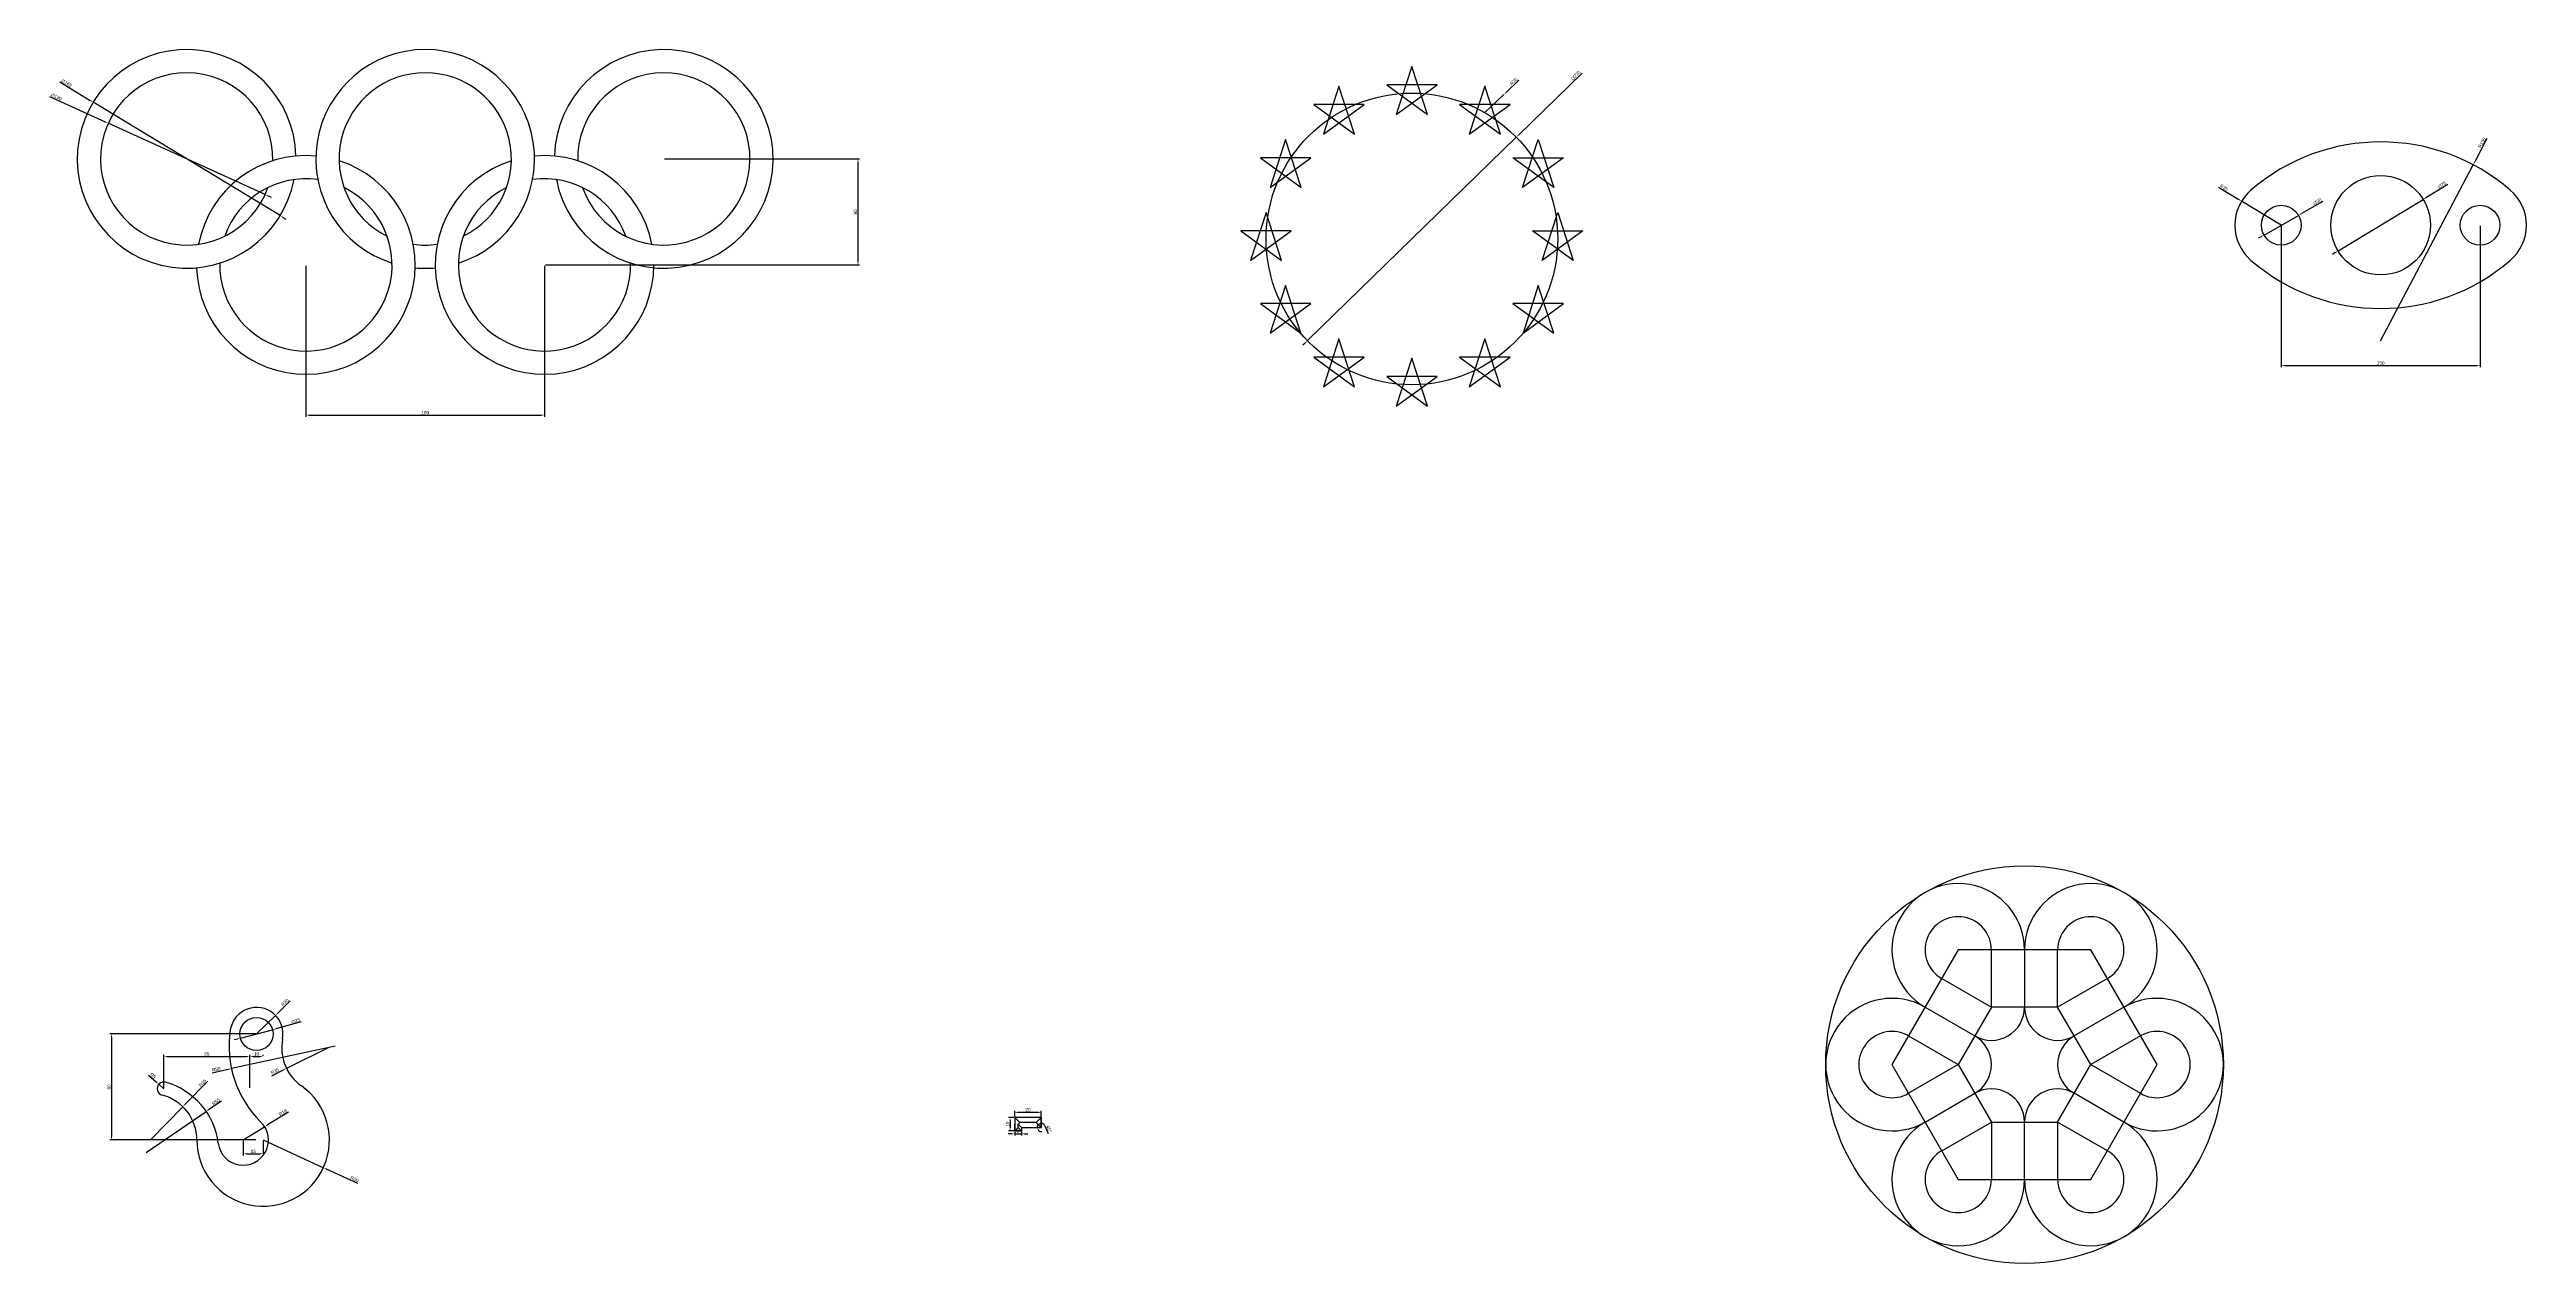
# Model space of a CAD drawing. Header units: millimetres. Extents: x 2423 to 4291, y 714 to 1630.
import ezdxf

# ---------------------------------------------------------------- set-up
doc = ezdxf.new("R2010")
doc.units = ezdxf.units.MM
doc.styles.get("Standard").update_dxf_attribs({"font": 'arial.ttf'})
doc.dimstyles.new('ISO-25', dxfattribs={"dimtxt": 2.5, "dimasz": 2.5, "dimexe": 1.25, "dimexo": 0.625, "dimtad": 1, "dimtxsty": 'Standard', "dimcen": 2.5, "dimadec": 0, "dimazin": 0, "dimtfac": 1, "dimtmove": 0, "dimatfit": 3, "dimfxl": 1, "dimarcsym": 0})

# ---------------------------------------------------------------- blocks, each defined once
blk = doc.blocks.new('*D8')
at = {"color": 0, "lineweight": -2, "transparency": 16777216}
for p, q in [((3579, 1612.3), (3531.1, 1565.6)), ((3371.8, 1410.4), (3529.3, 1563.9)), ((3370, 1408.6), (3368.2, 1406.9))]:
    blk.add_line(p, q, dxfattribs=at)
at = {"color": 0, "transparency": 16777216}
for points in [[(3530.8, 1565.9), (3531.4, 1565.3), (3529.3, 1563.9)], [(3369.7, 1408.9), (3370.3, 1408.3), (3371.8, 1410.4)]]:
    blk.add_solid(points, dxfattribs=at)
at = {"layer": 'Defpoints', "color": 0, "transparency": 16777216}
for p in [(3529.3, 1563.9), (3371.8, 1410.4)]:
    blk.add_point(p, dxfattribs=at)
at = {"color": 0, "transparency": 16777216, "insert": (3574.2, 1610.4), "char_height": 2.5, "attachment_point": 5, "rotation": 44.2595}
blk.add_mtext('∅220', dxfattribs=at)
blk = doc.blocks.new('*D9')
at = {"color": 0, "lineweight": -2, "transparency": 16777216}
for p, q in [((3505.5, 1582.4), (3520, 1596.2)), ((3531.3, 1607), (3521.8, 1597.9))]:
    blk.add_line(p, q, dxfattribs=at)
at = {"color": 0, "transparency": 16777216}
blk.add_solid([(3521.5, 1598.2), (3522.1, 1597.6), (3520, 1596.2)], dxfattribs=at)
at = {"layer": 'Defpoints', "color": 0, "transparency": 16777216}
for p in [(3520, 1596.2), (3505.5, 1582.4)]:
    blk.add_point(p, dxfattribs=at)
at = {"color": 0, "transparency": 16777216, "insert": (3527.4, 1605.9), "char_height": 2.5, "attachment_point": 5, "rotation": 43.6811}
blk.add_mtext('R20', dxfattribs=at)
blk = doc.blocks.new('*D11')
at = {"color": 0, "lineweight": -2, "transparency": 16777216}
for p, q in [((4149.3, 1478.1), (4213.5, 1516.9)), ((4232.1, 1528.1), (4215.6, 1518.2)), ((4147.2, 1476.8), (4145, 1475.5))]:
    blk.add_line(p, q, dxfattribs=at)
at = {"color": 0, "transparency": 16777216}
for points in [[(4215.4, 1518.5), (4215.9, 1517.8), (4213.5, 1516.9)], [(4147, 1477.2), (4147.4, 1476.4), (4149.3, 1478.1)]]:
    blk.add_solid(points, dxfattribs=at)
at = {"layer": 'Defpoints', "color": 0, "transparency": 16777216}
for p in [(4213.5, 1516.9), (4149.3, 1478.1)]:
    blk.add_point(p, dxfattribs=at)
at = {"color": 0, "transparency": 16777216, "insert": (4227.8, 1527.9), "char_height": 2.5, "attachment_point": 5, "rotation": 31.1628}
blk.add_mtext('∅75', dxfattribs=at)
blk = doc.blocks.new('*D12')
at = {"color": 0, "lineweight": -2, "transparency": 16777216}
for p, q in [((4137.9, 1515.4), (4121.6, 1506.2)), ((4093.4, 1490.1), (4119.4, 1504.9)), ((4091.2, 1488.8), (4089, 1487.6))]:
    blk.add_line(p, q, dxfattribs=at)
at = {"color": 0, "transparency": 16777216}
for points in [[(4121.4, 1506.5), (4121.8, 1505.8), (4119.4, 1504.9)], [(4091, 1489.2), (4091.4, 1488.5), (4093.4, 1490.1)]]:
    blk.add_solid(points, dxfattribs=at)
at = {"layer": 'Defpoints', "color": 0, "transparency": 16777216}
for p in [(4119.4, 1504.9), (4093.4, 1490.1)]:
    blk.add_point(p, dxfattribs=at)
at = {"color": 0, "transparency": 16777216, "insert": (4133.7, 1515.3), "char_height": 2.5, "attachment_point": 5, "rotation": 29.6533}
blk.add_mtext('∅30', dxfattribs=at)
blk = doc.blocks.new('*D13')
at = {"color": 0, "lineweight": -2, "transparency": 16777216}
for p, q in [((4059.1, 1526.2), (4074.3, 1516.9)), ((4106.4, 1497.5), (4076.5, 1515.6))]:
    blk.add_line(p, q, dxfattribs=at)
at = {"color": 0, "transparency": 16777216}
blk.add_solid([(4074.6, 1517.3), (4074.1, 1516.6), (4076.5, 1515.6)], dxfattribs=at)
at = {"layer": 'Defpoints', "color": 0, "transparency": 16777216}
for p in [(4076.5, 1515.6), (4106.4, 1497.5)]:
    blk.add_point(p, dxfattribs=at)
at = {"color": 0, "transparency": 16777216, "insert": (4063.2, 1525.9), "char_height": 2.5, "attachment_point": 5, "rotation": 328.7576}
blk.add_mtext('R35', dxfattribs=at)
blk = doc.blocks.new('*D14')
at = {"color": 0, "lineweight": -2, "transparency": 16777216}
for p, q in [((4261.6, 1562.9), (4252.4, 1545.3)), ((4181.4, 1410.3), (4251.2, 1543.1))]:
    blk.add_line(p, q, dxfattribs=at)
at = {"color": 0, "transparency": 16777216}
blk.add_solid([(4252, 1545.5), (4252.7, 1545.1), (4251.2, 1543.1)], dxfattribs=at)
at = {"layer": 'Defpoints', "color": 0, "transparency": 16777216}
for p in [(4251.2, 1543.1), (4181.4, 1410.3)]:
    blk.add_point(p, dxfattribs=at)
at = {"color": 0, "transparency": 16777216, "insert": (4257.8, 1559.7), "char_height": 2.5, "attachment_point": 5, "rotation": 62.2749}
blk.add_mtext('R150', dxfattribs=at)
blk = doc.blocks.new('*D15')
at = {"color": 0, "lineweight": -2, "transparency": 16777216}
for p, q in [((4106.4, 1496.9), (4106.4, 1390.3)), ((4256.4, 1496.9), (4256.4, 1390.3)), ((4108.9, 1391.6), (4253.9, 1391.6))]:
    blk.add_line(p, q, dxfattribs=at)
at = {"color": 0, "transparency": 16777216}
for points in [[(4108.9, 1392), (4108.9, 1391.1), (4106.4, 1391.6)], [(4253.9, 1392), (4253.9, 1391.1), (4256.4, 1391.6)]]:
    blk.add_solid(points, dxfattribs=at)
at = {"layer": 'Defpoints', "color": 0, "transparency": 16777216}
for p in [(4106.4, 1497.5), (4256.4, 1497.5), (4256.4, 1391.6)]:
    blk.add_point(p, dxfattribs=at)
at = {"color": 0, "transparency": 16777216, "insert": (4181.4, 1393.5), "char_height": 2.5, "attachment_point": 5}
blk.add_mtext('150', dxfattribs=at)
blk = doc.blocks.new('*D16')
at = {"color": 0, "lineweight": -2, "transparency": 16777216}
for p, q in [((2578.9, 887.4), (2593.2, 901.4)), ((2604.3, 912.3), (2594.9, 903.1))]:
    blk.add_line(p, q, dxfattribs=at)
at = {"color": 0, "transparency": 16777216}
blk.add_solid([(2594.7, 903.4), (2595.2, 902.8), (2593.2, 901.4)], dxfattribs=at)
at = {"layer": 'Defpoints', "color": 0, "transparency": 16777216}
for p in [(2593.2, 901.4), (2578.9, 887.4)]:
    blk.add_point(p, dxfattribs=at)
at = {"color": 0, "transparency": 16777216, "insert": (2600.4, 911.1), "char_height": 2.5, "attachment_point": 5, "rotation": 44.4063}
blk.add_mtext('R20', dxfattribs=at)
blk = doc.blocks.new('*D17')
at = {"color": 0, "lineweight": -2, "transparency": 16777216}
for p, q in [((2564.4, 883.5), (2562, 882.9)), ((2566.8, 884.2), (2591, 890.6)), ((2612.6, 896.4), (2593.4, 891.2))]:
    blk.add_line(p, q, dxfattribs=at)
at = {"color": 0, "transparency": 16777216}
for points in [[(2564.3, 883.9), (2564.5, 883.1), (2566.8, 884.2)], [(2593.3, 891.6), (2593.5, 890.8), (2591, 890.6)]]:
    blk.add_solid(points, dxfattribs=at)
at = {"layer": 'Defpoints', "color": 0, "transparency": 16777216}
for p in [(2566.8, 884.2), (2591, 890.6)]:
    blk.add_point(p, dxfattribs=at)
at = {"color": 0, "transparency": 16777216, "insert": (2608.4, 897.3), "char_height": 2.5, "attachment_point": 5, "rotation": 14.9219}
blk.add_mtext('∅25', dxfattribs=at)
blk = doc.blocks.new('*D18')
at = {"color": 0, "lineweight": -2, "transparency": 16777216}
for p, q in [((2497.4, 856.3), (2503.3, 851.1)), ((2508.9, 846.1), (2505.1, 849.4))]:
    blk.add_line(p, q, dxfattribs=at)
at = {"color": 0, "transparency": 16777216}
blk.add_solid([(2503.5, 851.4), (2503, 850.8), (2505.1, 849.4)], dxfattribs=at)
at = {"layer": 'Defpoints', "color": 0, "transparency": 16777216}
for p in [(2505.1, 849.4), (2508.9, 846.1)]:
    blk.add_point(p, dxfattribs=at)
at = {"color": 0, "transparency": 16777216, "insert": (2500.7, 855.9), "char_height": 2.5, "attachment_point": 5, "rotation": 318.4232}
blk.add_mtext('R5', dxfattribs=at)
blk = doc.blocks.new('*D19')
at = {"color": 0, "lineweight": -2, "transparency": 16777216}
for p, q in [((2542.1, 851.8), (2525, 834.3)), ((2498.9, 807.4), (2523.3, 832.5))]:
    blk.add_line(p, q, dxfattribs=at)
at = {"color": 0, "transparency": 16777216}
blk.add_solid([(2524.7, 834.6), (2525.3, 834), (2523.3, 832.5)], dxfattribs=at)
at = {"layer": 'Defpoints', "color": 0, "transparency": 16777216}
for p in [(2523.3, 832.5), (2498.9, 807.4)]:
    blk.add_point(p, dxfattribs=at)
at = {"color": 0, "transparency": 16777216, "insert": (2538.2, 850.5), "char_height": 2.5, "attachment_point": 5, "rotation": 45.8123}
blk.add_mtext('R35', dxfattribs=at)
blk = doc.blocks.new('*D20')
at = {"color": 0, "lineweight": -2, "transparency": 16777216}
for p, q in [((2495.5, 797.9), (2540.9, 829)), ((2552.4, 836.8), (2543, 830.4))]:
    blk.add_line(p, q, dxfattribs=at)
at = {"color": 0, "transparency": 16777216}
blk.add_solid([(2542.7, 830.7), (2543.2, 830), (2540.9, 829)], dxfattribs=at)
at = {"layer": 'Defpoints', "color": 0, "transparency": 16777216}
for p in [(2540.9, 829), (2495.5, 797.9)]:
    blk.add_point(p, dxfattribs=at)
at = {"color": 0, "transparency": 16777216, "insert": (2548.3, 836.3), "char_height": 2.5, "attachment_point": 5, "rotation": 34.3523}
blk.add_mtext('R55', dxfattribs=at)
blk = doc.blocks.new('*D21')
at = {"color": 0, "lineweight": -2, "transparency": 16777216}
for p, q in [((2578.3, 887.4), (2468.2, 887.4)), ((2469.4, 884.9), (2469.4, 809.9)), ((2578.3, 807.4), (2468.2, 807.4))]:
    blk.add_line(p, q, dxfattribs=at)
at = {"color": 0, "transparency": 16777216}
for points in [[(2469, 884.9), (2469.9, 884.9), (2469.4, 887.4)], [(2469, 809.9), (2469.9, 809.9), (2469.4, 807.4)]]:
    blk.add_solid(points, dxfattribs=at)
at = {"layer": 'Defpoints', "color": 0, "transparency": 16777216}
for p in [(2578.9, 887.4), (2469.4, 807.4), (2578.9, 807.4)]:
    blk.add_point(p, dxfattribs=at)
at = {"color": 0, "transparency": 16777216, "insert": (2467.5, 847.4), "char_height": 2.5, "attachment_point": 5, "rotation": 90}
blk.add_mtext('80', dxfattribs=at)
blk = doc.blocks.new('*D22')
at = {"color": 0, "lineweight": -2, "transparency": 16777216}
for p, q in [((2590.4, 855.9), (2599.2, 860.3)), ((2632.9, 876.9), (2601.5, 861.4))]:
    blk.add_line(p, q, dxfattribs=at)
at = {"color": 0, "transparency": 16777216}
blk.add_solid([(2599, 860.6), (2599.4, 859.9), (2601.5, 861.4)], dxfattribs=at)
at = {"layer": 'Defpoints', "color": 0, "transparency": 16777216}
for p in [(2601.5, 861.4), (2632.9, 876.9)]:
    blk.add_point(p, dxfattribs=at)
at = {"color": 0, "transparency": 16777216, "insert": (2592.8, 859.2), "char_height": 2.5, "attachment_point": 5, "rotation": 26.255}
blk.add_mtext('R35', dxfattribs=at)
blk = doc.blocks.new('*D23')
at = {"color": 0, "lineweight": -2, "transparency": 16777216}
for p, q in [((2545.4, 858.1), (2557.5, 860.7)), ((2638.2, 878.1), (2560, 861.2))]:
    blk.add_line(p, q, dxfattribs=at)
at = {"color": 0, "transparency": 16777216}
blk.add_solid([(2557.4, 861.1), (2557.6, 860.3), (2560, 861.2)], dxfattribs=at)
at = {"layer": 'Defpoints', "color": 0, "transparency": 16777216}
for p in [(2560, 861.2), (2638.2, 878.1)]:
    blk.add_point(p, dxfattribs=at)
at = {"color": 0, "transparency": 16777216, "insert": (2548.5, 860.7), "char_height": 2.5, "attachment_point": 5, "rotation": 12.1781}
blk.add_mtext('R80', dxfattribs=at)
blk = doc.blocks.new('*D24')
at = {"color": 0, "lineweight": -2, "transparency": 16777216}
for p, q in [((2602.9, 828.4), (2587.2, 818.7)), ((2568.9, 807.4), (2585, 817.4))]:
    blk.add_line(p, q, dxfattribs=at)
at = {"color": 0, "transparency": 16777216}
blk.add_solid([(2586.9, 819), (2587.4, 818.3), (2585, 817.4)], dxfattribs=at)
at = {"layer": 'Defpoints', "color": 0, "transparency": 16777216}
for p in [(2568.9, 807.4), (2585, 817.4)]:
    blk.add_point(p, dxfattribs=at)
at = {"color": 0, "transparency": 16777216, "insert": (2598.8, 828.1), "char_height": 2.5, "attachment_point": 5, "rotation": 31.709}
blk.add_mtext('R19', dxfattribs=at)
blk = doc.blocks.new('*D25')
at = {"color": 0, "lineweight": -2, "transparency": 16777216}
for p, q in [((2583.9, 807.4), (2629.3, 786.5)), ((2655.3, 774.6), (2631.6, 785.5))]:
    blk.add_line(p, q, dxfattribs=at)
at = {"color": 0, "transparency": 16777216}
blk.add_solid([(2631.8, 785.9), (2631.4, 785.1), (2629.3, 786.5)], dxfattribs=at)
at = {"layer": 'Defpoints', "color": 0, "transparency": 16777216}
for p in [(2583.9, 807.4), (2629.3, 786.5)]:
    blk.add_point(p, dxfattribs=at)
at = {"color": 0, "transparency": 16777216, "insert": (2652.8, 777.8), "char_height": 2.5, "attachment_point": 5, "rotation": 335.3547}
blk.add_mtext('R50', dxfattribs=at)
blk = doc.blocks.new('*D26')
at = {"color": 0, "lineweight": -2, "transparency": 16777216}
for p, q in [((2508.9, 846.7), (2508.9, 871.7)), ((2511.4, 870.4), (2571.4, 870.4)), ((2573.9, 846.7), (2573.9, 871.7))]:
    blk.add_line(p, q, dxfattribs=at)
at = {"color": 0, "transparency": 16777216}
for points in [[(2511.4, 870.8), (2511.4, 870), (2508.9, 870.4)], [(2571.4, 870.8), (2571.4, 870), (2573.9, 870.4)]]:
    blk.add_solid(points, dxfattribs=at)
at = {"layer": 'Defpoints', "color": 0, "transparency": 16777216}
for p in [(2573.9, 870.4), (2508.9, 846.1), (2573.9, 846.1)]:
    blk.add_point(p, dxfattribs=at)
at = {"color": 0, "transparency": 16777216, "insert": (2541.4, 872.3), "char_height": 2.5, "attachment_point": 5}
blk.add_mtext('65', dxfattribs=at)
blk = doc.blocks.new('*D27')
at = {"color": 0, "lineweight": -2, "transparency": 16777216}
for p, q in [((2568.9, 806.8), (2568.9, 795.7)), ((2583.9, 806.8), (2583.9, 795.7)), ((2571.4, 797), (2581.4, 797))]:
    blk.add_line(p, q, dxfattribs=at)
at = {"color": 0, "transparency": 16777216}
for points in [[(2571.4, 797.4), (2571.4, 796.6), (2568.9, 797)], [(2581.4, 797.4), (2581.4, 796.6), (2583.9, 797)]]:
    blk.add_solid(points, dxfattribs=at)
at = {"layer": 'Defpoints', "color": 0, "transparency": 16777216}
for p in [(2568.9, 807.4), (2583.9, 807.4), (2583.9, 797)]:
    blk.add_point(p, dxfattribs=at)
at = {"color": 0, "transparency": 16777216, "insert": (2576.4, 798.9), "char_height": 2.5, "attachment_point": 5}
blk.add_mtext('15', dxfattribs=at)
blk = doc.blocks.new('*D28')
at = {"color": 0, "lineweight": -2, "transparency": 16777216}
for p, q in [((2573.9, 871), (2573.9, 871.7)), ((2576.4, 870.4), (2581.4, 870.4)), ((2583.9, 871), (2583.9, 871.7))]:
    blk.add_line(p, q, dxfattribs=at)
at = {"color": 0, "transparency": 16777216}
for points in [[(2576.4, 870.8), (2576.4, 870), (2573.9, 870.4)], [(2581.4, 870.8), (2581.4, 870), (2583.9, 870.4)]]:
    blk.add_solid(points, dxfattribs=at)
at = {"layer": 'Defpoints', "color": 0, "transparency": 16777216}
for p in [(2573.9, 870.4), (2583.9, 870.4), (2583.9, 870.4)]:
    blk.add_point(p, dxfattribs=at)
at = {"color": 0, "transparency": 16777216, "insert": (2578.9, 872.3), "char_height": 2.5, "attachment_point": 5}
blk.add_mtext('10', dxfattribs=at)
blk = doc.blocks.new('*D29')
at = {"color": 0, "lineweight": -2, "transparency": 16777216}
for p, q in [((3150.3, 824.3), (3146.1, 824.3)), ((3150.3, 814.3), (3146.1, 814.3)), ((3147.4, 821.8), (3147.4, 816.8))]:
    blk.add_line(p, q, dxfattribs=at)
at = {"color": 0, "transparency": 16777216}
for points in [[(3146.9, 821.8), (3147.8, 821.8), (3147.4, 824.3)], [(3146.9, 816.8), (3147.8, 816.8), (3147.4, 814.3)]]:
    blk.add_solid(points, dxfattribs=at)
at = {"layer": 'Defpoints', "color": 0, "transparency": 16777216}
for p in [(3150.9, 824.3), (3147.4, 814.3), (3150.9, 814.3)]:
    blk.add_point(p, dxfattribs=at)
at = {"color": 0, "transparency": 16777216, "insert": (3145.5, 819.3), "char_height": 2.5, "attachment_point": 5, "rotation": 90}
blk.add_mtext('10', dxfattribs=at)
blk = doc.blocks.new('*D30')
at = {"color": 0, "lineweight": -2, "transparency": 16777216}
for p, q in [((3150.9, 824.9), (3150.9, 829.5)), ((3153.4, 828.3), (3168.4, 828.3)), ((3170.9, 824.9), (3170.9, 829.5))]:
    blk.add_line(p, q, dxfattribs=at)
at = {"color": 0, "transparency": 16777216}
for points in [[(3153.4, 828.7), (3153.4, 827.8), (3150.9, 828.3)], [(3168.4, 828.7), (3168.4, 827.8), (3170.9, 828.3)]]:
    blk.add_solid(points, dxfattribs=at)
at = {"layer": 'Defpoints', "color": 0, "transparency": 16777216}
for p in [(3150.9, 824.3), (3170.9, 828.3), (3170.9, 824.3)]:
    blk.add_point(p, dxfattribs=at)
at = {"color": 0, "transparency": 16777216, "insert": (3160.9, 830.2), "char_height": 2.5, "attachment_point": 5}
blk.add_mtext('20', dxfattribs=at)
blk = doc.blocks.new('*D31')
at = {"color": 0, "lineweight": -2, "transparency": 16777216}
for p, q in [((3148.4, 812), (3145.9, 812)), ((3150.9, 813.7), (3150.9, 810.7)), ((3150.9, 812), (3155.9, 812)), ((3155.9, 813.7), (3155.9, 810.7)), ((3158.4, 812), (3160.9, 812))]:
    blk.add_line(p, q, dxfattribs=at)
at = {"color": 0, "transparency": 16777216}
for points in [[(3148.4, 812.4), (3148.4, 811.6), (3150.9, 812)], [(3158.4, 812.4), (3158.4, 811.6), (3155.9, 812)]]:
    blk.add_solid(points, dxfattribs=at)
at = {"layer": 'Defpoints', "color": 0, "transparency": 16777216}
for p in [(3150.9, 814.3), (3155.9, 814.3), (3155.9, 812)]:
    blk.add_point(p, dxfattribs=at)
at = {"color": 0, "transparency": 16777216, "insert": (3153.4, 813.9), "char_height": 2.5, "attachment_point": 5}
blk.add_mtext('5', dxfattribs=at)
blk = doc.blocks.new('*D32')
at = {"color": 0, "lineweight": -2, "transparency": 16777216}
blk.add_line((3173.7, 818), (3176.2, 812.3), dxfattribs=at)
for start, end in [(135, 180), (24.0495, 135), (228.6536, 277.3072), (37.6928, 86.3464)]:
    blk.add_arc((3170.9, 816.8), 3.03, start, end, dxfattribs=at)
at = {"color": 0, "transparency": 16777216}
for points in [[(3168.5, 814.3), (3169.3, 814.7), (3167.9, 816.8)], [(3171.3, 819.4), (3171, 820.2), (3168.8, 818.9)]]:
    blk.add_solid(points, dxfattribs=at)
at = {"layer": 'Defpoints', "color": 0, "transparency": 16777216}
for p in [(3155.9, 816.8), (3167.2, 820.5), (3168, 817.6), (3170.9, 816.8), (3170.9, 816.8)]:
    blk.add_point(p, dxfattribs=at)
at = {"color": 0, "transparency": 16777216, "insert": (3176.7, 815.9), "char_height": 2.5, "attachment_point": 5, "rotation": 294.0495}
blk.add_mtext('45°', dxfattribs=at)

msp = doc.modelspace()

# ---------------------------------------------------------------- linework, layer by layer
for p, q in [((3450.531, 1617.132), (3438.775, 1580.952)), ((3462.287, 1580.952), (3450.531, 1617.132)), ((2422.72, 1594.505), (2464.698, 1575.434)), ((2430.542, 1605.53), (2453.485, 1591.608)), ((2596.685, 1504.718), (2455.622, 1590.311)), ((3414.552, 1588.575), (3376.51, 1588.575)), ((3376.51, 1588.575), (3407.287, 1566.214)), ((3395.531, 1602.395), (3383.775, 1566.214)), ((3383.775, 1566.214), (3414.552, 1588.575)), ((3407.287, 1566.214), (3395.531, 1602.395)), ((3431.51, 1603.312), (3462.287, 1580.952)), ((3469.552, 1603.312), (3431.51, 1603.312)), ((3438.775, 1580.952), (3469.552, 1603.312)), ((3524.552, 1588.575), (3486.51, 1588.575)), ((3486.51, 1588.575), (3517.287, 1566.214)), ((3505.531, 1602.395), (3493.775, 1566.214)), ((3493.775, 1566.214), (3524.552, 1588.575)), ((3517.287, 1566.214), (3505.531, 1602.395)), ((2585.333, 1520.629), (2466.974, 1574.4)), ((3355.268, 1562.132), (3343.512, 1525.952)), ((3367.024, 1525.952), (3355.268, 1562.132)), ((3534.038, 1525.952), (3545.794, 1562.132)), ((3545.794, 1562.132), (3557.549, 1525.952)), ((2886.779, 1547.515), (3033.86, 1547.515)), ((3032.61, 1545.015), (3032.61, 1470.015)), ((3374.289, 1548.312), (3336.247, 1548.312)), ((3336.247, 1548.312), (3367.024, 1525.952)), ((3343.512, 1525.952), (3374.289, 1548.312)), ((3557.549, 1525.952), (3526.772, 1548.312)), ((3526.772, 1548.312), (3564.815, 1548.312)), ((3564.815, 1548.312), (3534.038, 1525.952)), ((2587.609, 1519.595), (2589.885, 1518.561)), ((2598.822, 1503.421), (2600.96, 1502.124)), ((3340.531, 1507.132), (3328.775, 1470.952)), ((3352.287, 1470.952), (3340.531, 1507.132)), ((3548.775, 1470.952), (3560.531, 1507.132)), ((3560.531, 1507.132), (3572.287, 1470.952)), ((3359.552, 1493.312), (3321.51, 1493.312)), ((3321.51, 1493.312), (3352.287, 1470.952)), ((3328.775, 1470.952), (3359.552, 1493.312)), ((3572.287, 1470.952), (3541.51, 1493.312)), ((3541.51, 1493.312), (3579.552, 1493.312)), ((3579.552, 1493.312), (3548.775, 1470.952)), ((2616.154, 1466.89), (2616.154, 1352.993)), ((2796.154, 1466.89), (2796.154, 1352.993)), ((2796.779, 1467.515), (3033.86, 1467.515)), ((3355.268, 1452.132), (3343.512, 1415.952)), ((3366.666, 1415.952), (3355.268, 1452.132)), ((3545.794, 1452.132), (3534.396, 1415.952)), ((3557.549, 1415.952), (3545.794, 1452.132)), ((3374.289, 1438.312), (3336.247, 1438.312)), ((3336.247, 1438.312), (3366.666, 1415.952)), ((3343.512, 1415.952), (3374.289, 1438.312)), ((3564.815, 1438.312), (3526.772, 1438.312)), ((3526.772, 1438.312), (3557.549, 1415.952)), ((3534.396, 1415.952), (3564.815, 1438.312)), ((3395.531, 1411.869), (3383.775, 1375.689)), ((3407.287, 1375.689), (3395.531, 1411.869)), ((3505.531, 1411.869), (3493.775, 1375.689)), ((3517.287, 1375.689), (3505.531, 1411.869)), ((3414.552, 1398.049), (3376.51, 1398.049)), ((3376.51, 1398.049), (3407.287, 1375.689)), ((3383.775, 1375.689), (3414.552, 1398.049)), ((3469.552, 1383.312), (3431.51, 1383.312)), ((3431.51, 1383.312), (3462.287, 1360.952)), ((3450.531, 1397.132), (3438.775, 1360.952)), ((3438.775, 1360.952), (3469.552, 1383.312)), ((3462.287, 1360.952), (3450.531, 1397.132)), ((3524.552, 1398.049), (3486.51, 1398.049)), ((3486.51, 1398.049), (3517.287, 1375.689)), ((3493.775, 1375.689), (3524.552, 1398.049)), ((2618.654, 1354.243), (2793.654, 1354.243)), ((3887.731, 907.545), (3887.731, 950.846)), ((3912.731, 950.846), (3912.731, 907.545)), ((3912.731, 950.846), (3912.731, 907.545)), ((3937.731, 907.545), (3937.731, 950.846)), ((3850.231, 929.195), (3887.731, 907.545)), ((3975.231, 929.195), (3937.731, 907.545)), ((3837.731, 907.545), (3875.231, 885.894)), ((3837.731, 907.545), (3875.231, 885.894)), ((3987.731, 907.545), (3950.231, 885.894)), ((3987.731, 907.545), (3950.231, 885.894)), ((3825.231, 885.894), (3862.731, 864.243)), ((4000.231, 885.894), (3962.731, 864.243)), ((3862.731, 864.243), (3825.231, 842.593)), ((3962.731, 864.243), (4000.231, 842.593)), ((3837.731, 820.942), (3875.231, 842.593)), ((3837.731, 820.942), (3875.231, 842.593)), ((3987.731, 820.942), (3950.231, 842.593)), ((3987.731, 820.942), (3950.231, 842.593)), ((3150.913, 824.295), (3154.663, 820.545)), ((3167.163, 820.545), (3170.913, 824.295)), ((3170.913, 824.295), (3170.913, 816.795)), ((3170.913, 824.295), (3170.913, 824.295)), ((3150.913, 814.295), (3153.413, 816.795)), ((3153.413, 819.295), (3154.663, 820.545)), ((3153.413, 816.795), (3153.413, 819.295)), ((3155.913, 816.795), (3153.413, 819.295)), ((3153.413, 816.795), (3155.913, 814.295)), ((3167.163, 820.545), (3154.663, 820.545)), ((3155.913, 816.795), (3170.913, 816.795)), ((3170.913, 816.795), (3167.163, 820.545)), ((3850.231, 799.292), (3887.731, 820.942)), ((3887.731, 820.942), (3887.731, 777.641)), ((3912.731, 777.641), (3912.731, 820.942)), ((3912.731, 777.641), (3912.731, 820.942)), ((3975.231, 799.292), (3937.731, 820.942)), ((3937.731, 820.942), (3937.731, 777.641))]:
    msp.add_line(p, q)
for points in [[(3862.731, 950.846), (3812.731, 864.243), (3862.731, 777.641), (3962.731, 777.641), (4012.731, 864.243), (3962.731, 950.846)], [(3887.731, 907.545), (3862.731, 864.243), (3887.731, 820.942), (3937.731, 820.942), (3962.731, 864.243), (3937.731, 907.545)]]:
    msp.add_lwpolyline(points, close=True)
for points in [[(3170.913, 816.795), (3170.913, 824.295), (3150.913, 824.295), (3150.913, 814.295), (3155.913, 814.295)], [(3155.913, 816.795), (3155.913, 814.295), (3150.913, 814.295), (3150.913, 819.295)]]:
    msp.add_lwpolyline(points)
for centre, radius in [((3450.531, 1487.132), 110), ((4181.411, 1497.493), 37.5), ((4106.411, 1497.493), 15), ((4256.411, 1497.493), 15), ((3912.731, 864.243), 150), ((2578.875, 887.383), 12.5)]:
    msp.add_circle(centre, radius)
for centre, radius, start, end in [((2526.154, 1547.515), 82.5, 1.497366, 349.082484), ((2706.154, 1547.515), 82.5, 287.650437, 252.349563), ((2886.154, 1547.515), 82.5, 190.917516, 178.502634), ((2526.154, 1547.515), 65, 358.78016, 340.504826), ((2706.154, 1547.515), 65, 296.228096, 243.771904), ((2886.154, 1547.515), 65, 199.495174, 181.21984), ((4181.411, 1410.315), 150, 49.294293, 130.705707), ((2616.154, 1467.515), 82.5, 181.497366, 72.349563), ((2616.154, 1467.515), 82.5, 84.764445, 169.082484), ((2616.154, 1467.515), 65, 82.047239, 160.504826), ((2796.154, 1467.515), 82.5, 107.650437, 0), ((2796.154, 1467.515), 65, 19.495174, 97.952761), ((2796.154, 1467.515), 65, 19.495174, 97.952761), ((2796.154, 1467.515), 82.5, 10.917516, 95.235555), ((2616.154, 1467.515), 65, 178.78016, 63.771904), ((2796.154, 1467.515), 65, 116.228096, 1.21984), ((2796.154, 1467.515), 65, 116.228096, 1.21984), ((4106.411, 1497.493), 35, 130.705707, 229.294293), ((4256.411, 1497.493), 35, 310.705707, 49.294293), ((2706.154, 1547.515), 65, 262.047239, 277.952761), ((2706.154, 1547.515), 82.5, 264.764445, 275.235555), ((4181.411, 1584.671), 150, 229.294293, 310.705707), ((3862.731, 950.846), 50, 360, 240), ((3962.731, 950.846), 50, 300, 180), ((3862.731, 950.846), 25, 0, 240), ((3962.731, 950.846), 25, 300, 180), ((2578.875, 887.383), 20, 348.959805, 171.103957), ((3812.731, 864.243), 50, 60, 300), ((3887.731, 907.545), 25, 240, 0), ((3937.731, 907.545), 25, 180, 300), ((4012.731, 864.243), 50, 240, 120), ((2638.154, 878.105), 80, 171.103957, 225.590634), ((2632.857, 876.851), 35, 168.959805, 234.812065), ((3812.731, 864.243), 25, 60, 300), ((3862.731, 864.243), 25, 300, 60), ((3962.731, 864.243), 25, 120, 240), ((4012.731, 864.243), 25, 240, 120), ((2508.875, 846.113), 5, 74.460547, 255.522488), ((2498.875, 807.383), 35, 0, 75.522488), ((2495.48, 797.941), 55, 7.330987, 74.460547), ((2583.875, 807.383), 50, 180, 54.812065), ((3887.731, 820.942), 25, 0, 120), ((3937.731, 820.942), 25, 60, 180), ((2568.875, 807.383), 19, 187.330987, 45.590634), ((3862.731, 777.641), 50, 120, 0), ((3962.731, 777.641), 50, 180, 60), ((3862.731, 777.641), 25, 120, 0), ((3962.731, 777.641), 25, 180, 60)]:
    msp.add_arc(centre, radius, start, end)
for points in [[(2453.701, 1591.965), (2453.269, 1591.252), (2455.622, 1590.311)], [(2464.871, 1575.813), (2464.526, 1575.054), (2466.974, 1574.4)], [(3032.194, 1545.015), (3033.027, 1545.015), (3032.61, 1547.515)], [(2587.781, 1519.975), (2587.437, 1519.216), (2585.333, 1520.629)], [(2599.039, 1503.777), (2598.606, 1503.064), (2596.685, 1504.718)], [(3032.194, 1470.015), (3033.027, 1470.015), (3032.61, 1467.515)], [(2618.654, 1354.66), (2618.654, 1353.826), (2616.154, 1354.243)], [(2793.654, 1354.66), (2793.654, 1353.826), (2796.154, 1354.243)]]:
    msp.add_solid(points)

# ---------------------------------------------------------------- texts
at = {"char_height": 2.5, "attachment_point": 5}
for s, insert, rotation in [('∅165', (2435.63, 1604.748), 328.75151), ('∅130', (2427.853, 1594.338), 335.567658), ('80', (3030.709, 1507.515), 90)]:
    msp.add_mtext(s, dxfattribs=dict(at, insert=insert, rotation=rotation))
at = {"insert": (2706.154, 1356.145), "char_height": 2.5, "attachment_point": 5}
msp.add_mtext('180', dxfattribs=at)

# ---------------------------------------------------------------- dimensions: what is measured, and where the dimension line sits
for p1, p2, picture, middle in [((3371.75, 1410.362), (3529.311, 1563.902), '*D8', (3575.587, 1608.997)), ((4093.376, 1490.072), (4119.447, 1504.915), '*D12', (4134.649, 1513.57)), ((4149.322, 1478.088), (4213.5, 1516.899), '*D11', (4228.825, 1526.166)), ((2566.797, 884.165), (2590.954, 890.602), '*D17', (2608.901, 895.385))]:
    dim = msp.add_diameter_dim_2p(p1=p1, p2=p2, dimstyle='ISO-25')
    dim.commit()
    dim.dimension.update_dxf_attribs({"geometry": picture, "text_midpoint": middle, "dimtype": 163})
for center, mpoint, picture, middle in [((3505.531, 1582.395), (3519.995, 1596.208), '*D9', (3528.721, 1604.541)), ((4181.411, 1410.315), (4251.195, 1543.094), '*D14', (4259.449, 1558.797)), ((4106.411, 1497.493), (4076.487, 1515.646), '*D13', (4062.235, 1524.292)), ((2578.875, 887.383), (2593.163, 901.378), '*D16', (2601.712, 909.752)), ((2638.154, 878.105), (2559.954, 861.229), '*D23', (2548.896, 858.842)), ((2632.857, 876.851), (2601.468, 861.368), '*D22', (2593.64, 857.507)), ((2498.875, 807.383), (2523.271, 832.481), '*D19', (2539.536, 849.213)), ((2495.48, 797.941), (2540.887, 828.976), '*D20', (2549.373, 834.776)), ((2568.875, 807.383), (2585.039, 817.37), '*D24', (2599.788, 826.482)), ((2583.875, 807.383), (2629.321, 786.533), '*D25', (2652.049, 776.106))]:
    dim = msp.add_radius_dim(center=center, mpoint=mpoint, dimstyle='ISO-25')
    dim.commit()
    dim.dimension.update_dxf_attribs({"geometry": picture, "text_midpoint": middle, "dimtype": 164})
for base, p1, p2, picture, middle in [((4256.411, 1391.564), (4106.411, 1497.493), (4256.411, 1497.493), '*D15', (4181.411, 1393.466)), ((2573.875, 870.408), (2508.875, 846.113), (2573.875, 846.113), '*D26', (2541.375, 872.31)), ((2583.875, 870.425), (2573.875, 870.408), (2583.875, 870.408), '*D28', (2578.875, 872.327)), ((3170.913, 828.259), (3150.913, 824.295), (3170.913, 824.295), '*D30', (3160.913, 830.16)), ((2583.875, 796.994), (2568.875, 807.383), (2583.875, 807.383), '*D27', (2576.375, 798.895)), ((3155.913, 811.971), (3150.913, 814.295), (3155.913, 814.295), '*D31', (3153.413, 813.868))]:
    dim = msp.add_linear_dim(base=base, p1=p1, p2=p2, dimstyle='ISO-25')
    dim.commit()
    dim.dimension.update_dxf_attribs({"geometry": picture, "text_midpoint": middle})
for base, p1, p2, picture, middle in [((2469.446, 807.383), (2578.875, 887.383), (2578.875, 807.383), '*D21', (2467.544, 847.383)), ((3147.366, 814.295), (3150.913, 824.295), (3150.913, 814.295), '*D29', (3145.464, 819.295))]:
    dim = msp.add_linear_dim(base=base, p1=p1, p2=p2, angle=90, dimstyle='ISO-25')
    dim.commit()
    dim.dimension.update_dxf_attribs({"geometry": picture, "text_midpoint": middle})
dim = msp.add_radius_dim(center=(2508.875, 846.113), mpoint=(2505.135, 849.431), dimstyle='ISO-25')
dim.commit()
dim.dimension.update_dxf_attribs({"geometry": '*D18', "text_midpoint": (2500.671, 855.927)})
dim = msp.add_angular_dim_2l(base=(3167.982, 817.58), line1=((3155.913, 816.795), (3170.913, 816.795)), line2=((3170.913, 816.795), (3167.163, 820.545)), dimstyle='ISO-25')
dim.commit()
dim.dimension.update_dxf_attribs({"geometry": '*D32', "text_midpoint": (3176.69, 815.948)})

doc.saveas('drawing.dxf')
